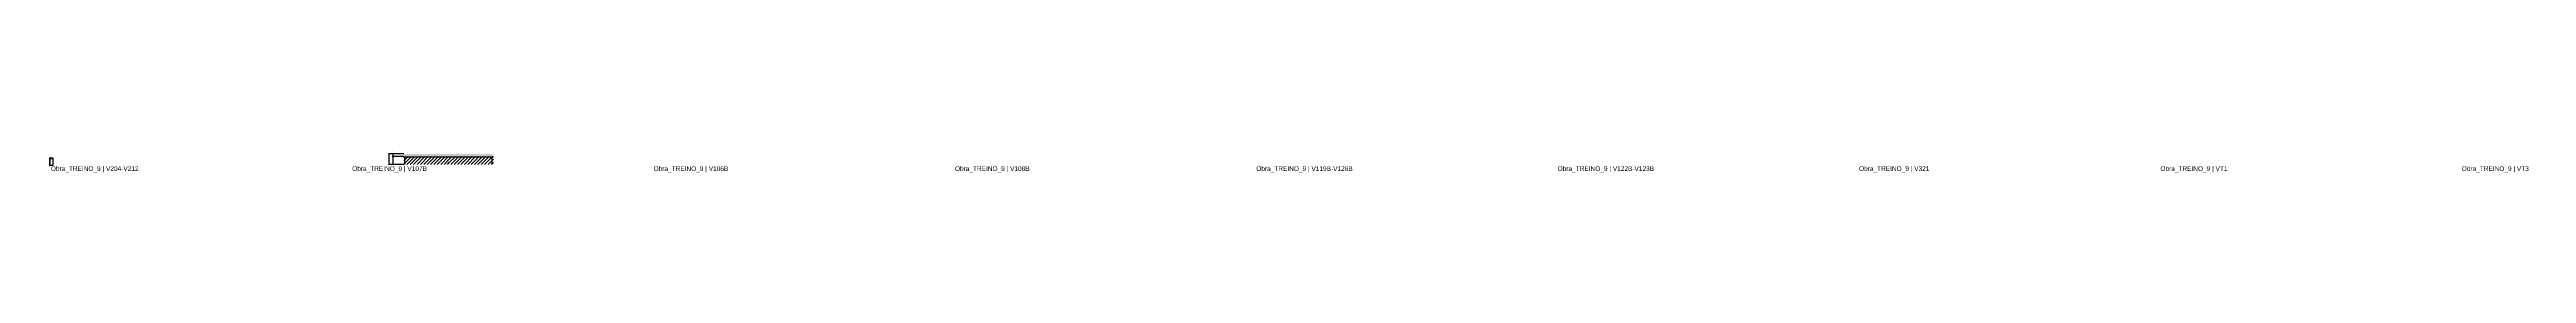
# Model space of a CAD drawing. Header units: metres. Extents: x -2848 to 21926, y -45195 to 1016.
# Drawn here: x -7 to 13143, y -43018 to -42902 of the extents above; entities that cross this region are included whole.
import ezdxf

# ---------------------------------------------------------------- set-up
doc = ezdxf.new("R2010")
doc.units = ezdxf.units.M
for name, color, linetype in [('COTA', 4, 'Continuous'), ('Hachura', 253, 'Continuous'), ('LABEL_ID', 3, 'Continuous'), ('Madeira', 126, 'Continuous'), ('Painéis', 200, 'Continuous'), ('SARR_2.2x7', 40, 'Continuous')]:
    doc.layers.add(name, color=color, linetype=linetype)

msp = doc.modelspace()

# ---------------------------------------------------------------- hatches: boundary and pattern name
at = {"layer": 'COTA'}
h = msp.add_hatch(dxfattribs=at)
h.set_pattern_fill('AR-CONC', scale=0.03)
h.paths.add_polyline_path([(1873.3, -42919.2), (1873.3, -42933.2), (2349.3, -42933.2), (2349.3, -42919.2)])
at = {"layer": 'Hachura'}
h = msp.add_hatch(color=8, dxfattribs=at)
h.dxf.hatch_style = 1
h.paths.add_polyline_path([(-6.9, -42940.4), (-2.9, -42940.4), (-2.9, -42940.4), (-2.9, -42980.4), (-2.9, -42980.4), (-6.9, -42980.4), (-6.9, -42980.4), (-6.9, -42940.4)])
h = msp.add_hatch(dxfattribs=at)
h.set_pattern_fill('ANSI31', scale=0.5)
h.paths.add_polyline_path([(-2.9, -42944.8), (-2.9, -42940.4), (-2.9, -42940.4), (11.1, -42940.4), (11.1, -42940.4), (11.1, -42944.8), (11.1, -42944.8), (-2.9, -42944.8)])
h = msp.add_hatch(dxfattribs=at)
h.set_pattern_fill('ANSI31', scale=4)
h.paths.add_polyline_path([(2117.3, -42933.2), (1873.3, -42933.2), (1873.3, -42975.2), (2117.3, -42975.2)])
h = msp.add_hatch(dxfattribs=at)
h.set_pattern_fill('ANSI31', scale=4)
h.paths.add_polyline_path([(2349.3, -42933.2), (2117.3, -42933.2), (2117.3, -42975.2), (2349.3, -42975.2)])

# ---------------------------------------------------------------- linework, layer by layer
at = {"layer": 'COTA'}
for p, q in [((1873.3, -42919.2), (1792, -42919.2)), ((1873.3, -42975.2), (1792, -42975.2)), ((1797, -42975.2), (1797, -42919.2)), ((1873.3, -42919.2), (1812.6, -42919.2)), ((1873.3, -42933.2), (1812.6, -42933.2)), ((1873.3, -42933.2), (1812.6, -42933.2)), ((1873.3, -42975.2), (1812.6, -42975.2)), ((1817.6, -42933.2), (1817.6, -42919.2)), ((1817.6, -42975.2), (1817.6, -42933.2))]:
    msp.add_line(p, q, dxfattribs=at)
at = {"layer": 'Madeira'}
for points in [[(-2.9, -42944.8), (-2.9, -42940.4), (11.1, -42940.4), (11.1, -42944.8)], [(-2.9, -42940.4), (11.1, -42940.4), (11.1, -42980.4), (-2.9, -42980.4)]]:
    msp.add_lwpolyline(points, close=True, dxfattribs=at)
at = {"layer": 'Painéis'}
msp.add_lwpolyline([(-2.9, -42940.4), (-6.9, -42940.4), (-6.9, -42980.4), (-2.9, -42980.4)], close=True, dxfattribs=at)
at = {"layer": 'SARR_2.2x7'}
for p, q in [((1873.3, -42935.4), (2117.3, -42935.4)), ((1880.3, -42975.2), (1880.3, -42933.2)), ((2117.3, -42935.4), (2349.3, -42935.4)), ((2342.3, -42975.2), (2342.3, -42933.2))]:
    msp.add_line(p, q, dxfattribs=at)

# ---------------------------------------------------------------- texts
at = {"layer": 'COTA'}
for s, p in [('56', (1789, -42947.2)), ('42', (1809.6, -42954.2)), ('14', (1809.6, -42905.8))]:
    msp.add_text(s, height=4, dxfattribs=at).set_placement(p)
at = {"layer": 'LABEL_ID'}
for s, p in [('Obra_TREINO_9 | V204-V212', (0, -43010)), ('Obra_TREINO_9 | V107B', (1600, -43010)), ('Obra_TREINO_9 | V106B', (3200, -43010)), ('Obra_TREINO_9 | V108B', (4800, -43010)), ('Obra_TREINO_9 | V119B-V126B', (6400, -43010)), ('Obra_TREINO_9 | V122B-V123B', (8000, -43010)), ('Obra_TREINO_9 | V321', (9600, -43010)), ('Obra_TREINO_9 | VT1', (11200, -43010)), ('Obra_TREINO_9 | VT3', (12800, -43010))]:
    msp.add_text(s, height=25, dxfattribs=at).set_placement(p)

doc.saveas('drawing.dxf')
